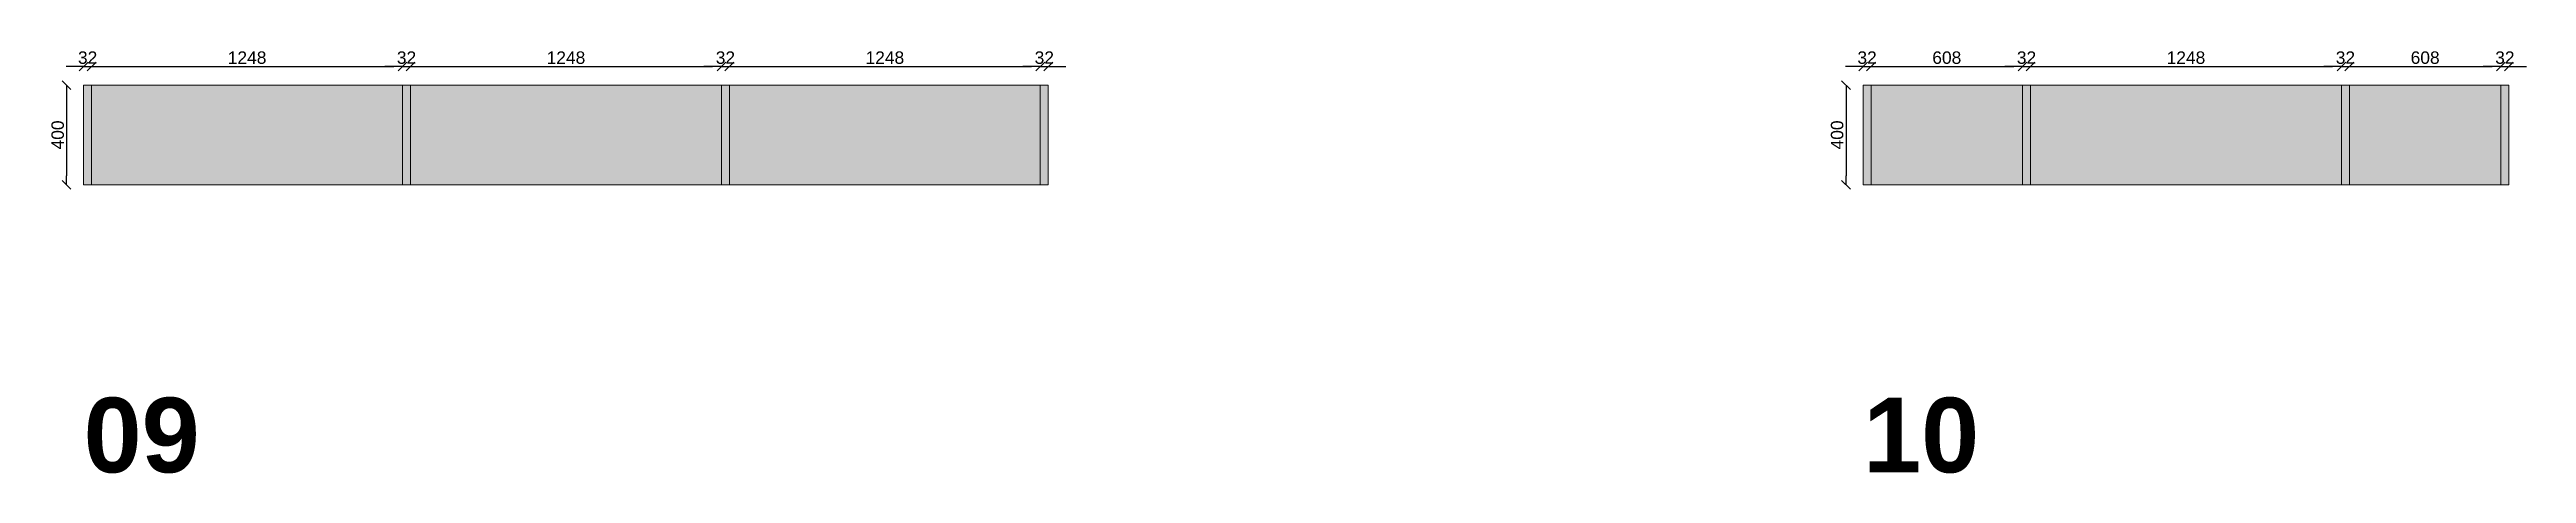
# Model space of a CAD drawing. Header units: inches. Extents: x -2150 to 187520, y -61540 to -22885.
# Drawn here: x 16042 to 25984, y -41271 to -39569 of the extents above; entities that cross this region are included whole.
import ezdxf

# ---------------------------------------------------------------- set-up
doc = ezdxf.new("R2010")
doc.units = ezdxf.units.IN
doc.header["$MEASUREMENT"] = 0
doc.layers.add('Linee arredi', color=3, linetype='Continuous', lineweight=20)
doc.layers.add('Retino arredi', color=7, linetype='Continuous', lineweight=0)
doc.layers.add('Quote', color=5, linetype='Continuous')
doc.styles.add('Arial', font='Arial.ttf')
doc.styles.add('Arial (bold)', font='Arial Bold.ttf')
doc.dimstyles.new('M&C_quote arredo', dxfattribs={"dimtxt": 50, "dimasz": 35.34668, "dimexe": 0, "dimexo": 0, "dimgap": 10, "dimtad": 1, "dimdec": 0, "dimtxsty": 'Arial', "dimblk": 'VW_SLASH', "dimcen": 0, "dimse1": 1, "dimse2": 1, "dimazin": 0, "dimtfac": 1, "dimtdec": 0, "dimtix": 1, "dimtmove": 0, "dimatfit": 0, "dimldrblk": 'VW_SLASH', "dimfxl": 0, "dimfxlon": 1, "dimfrac": 2, "dimtolj": 1, "dimarcsym": 0})

msp = doc.modelspace()

# ---------------------------------------------------------------- texts
at = {"layer": 'Linee arredi', "transparency": 33554687, "char_height": 300, "attachment_point": 7, "line_spacing_factor": 1.006858, "style": 'Arial (bold)'}
for s, insert in [('09', (16179.3, -41270.6)), ('10', (23321.7, -41270.6))]:
    msp.add_mtext_dynamic_manual_height_columns(s, width=1350.149, gutter_width=12.5, heights=[0], dxfattribs=dict(at, insert=insert))

# ---------------------------------------------------------------- blocks, each defined once
blk = doc.blocks.new('VW_SLASH')
at = {"color": 0, "linetype": 'ByBlock', "lineweight": -2, "transparency": 16777216}
blk.add_line((0, 0), (-1, 0), dxfattribs=at)
at = {"color": 0, "linetype": 'Continuous', "lineweight": -2, "transparency": 16777216, "flags": 128}
blk.add_lwpolyline([(0.5, 0.5), (-0.5, -0.5)], dxfattribs=at)
blk = doc.blocks.new('*D34')
at = {"layer": 'Defpoints', "color": 0, "transparency": 16777216}
for p in [(16179.3, -39711.6), (16110.8, -40111.6), (16179.3, -40111.6)]:
    blk.add_point(p, dxfattribs=at)
at = {"layer": 'Quote', "color": 0, "lineweight": -2, "transparency": 16777216}
blk.add_line((16110.8, -39747), (16110.8, -40076.3), dxfattribs=at)
at = {"layer": 'Quote', "color": 0, "lineweight": -2, "transparency": 16777216, "xscale": 35.3466796875, "yscale": 35.3466796875, "zscale": 35.3466796875}
for p, rotation in [((16110.8, -39711.6), 90), ((16110.8, -40111.6), 270)]:
    blk.add_blockref('VW_SLASH', p, dxfattribs=dict(at, rotation=rotation))
at = {"layer": 'Quote', "color": 0, "transparency": 16777216, "insert": (16075.3, -39911.6), "char_height": 50, "attachment_point": 5, "rotation": 90, "style": 'Arial'}
blk.add_mtext('\\A1;400', dxfattribs=at)
blk = doc.blocks.new('*D35')
at = {"layer": 'Defpoints', "color": 0, "transparency": 16777216}
for p in [(16211.3, -39637.1), (16179.3, -39711.6), (16211.3, -39711.6)]:
    blk.add_point(p, dxfattribs=at)
at = {"layer": 'Quote', "color": 0, "lineweight": -2, "transparency": 16777216}
for p, q in [((16143.9, -39637.1), (16108.6, -39637.1)), ((16179.3, -39637.1), (16211.3, -39637.1)), ((16246.6, -39637.1), (16282, -39637.1))]:
    blk.add_line(p, q, dxfattribs=at)
at = {"layer": 'Quote', "color": 0, "lineweight": -2, "transparency": 16777216, "xscale": 35.3466796875, "yscale": 35.3466796875, "zscale": 35.3466796875}
blk.add_blockref('VW_SLASH', (16179.3, -39637.1), dxfattribs=at)
at = {"layer": 'Quote', "color": 0, "lineweight": -2, "transparency": 16777216, "xscale": 35.3466796875, "yscale": 35.3466796875, "zscale": 35.3466796875, "rotation": 180}
blk.add_blockref('VW_SLASH', (16211.3, -39637.1), dxfattribs=at)
at = {"layer": 'Quote', "color": 0, "transparency": 16777216, "insert": (16195.3, -39601.5), "char_height": 50, "attachment_point": 5, "style": 'Arial'}
blk.add_mtext('\\A1;32', dxfattribs=at)
blk = doc.blocks.new('*D36')
at = {"layer": 'Defpoints', "color": 0, "transparency": 16777216}
for p in [(17459.3, -39637.1), (16211.3, -39711.6), (17459.3, -39711.6)]:
    blk.add_point(p, dxfattribs=at)
at = {"layer": 'Quote', "color": 0, "lineweight": -2, "transparency": 16777216}
blk.add_line((16246.6, -39637.1), (17423.9, -39637.1), dxfattribs=at)
at = {"layer": 'Quote', "color": 0, "lineweight": -2, "transparency": 16777216, "xscale": 35.3466796875, "yscale": 35.3466796875, "zscale": 35.3466796875, "rotation": 180}
blk.add_blockref('VW_SLASH', (16211.3, -39637.1), dxfattribs=at)
at = {"layer": 'Quote', "color": 0, "lineweight": -2, "transparency": 16777216, "xscale": 35.3466796875, "yscale": 35.3466796875, "zscale": 35.3466796875}
blk.add_blockref('VW_SLASH', (17459.3, -39637.1), dxfattribs=at)
at = {"layer": 'Quote', "color": 0, "transparency": 16777216, "insert": (16835.3, -39601.6), "char_height": 50, "attachment_point": 5, "style": 'Arial'}
blk.add_mtext('\\A1;1248', dxfattribs=at)
blk = doc.blocks.new('*D39')
at = {"layer": 'Defpoints', "color": 0, "transparency": 16777216}
for p in [(17491.3, -39637.1), (17459.3, -39711.6), (17491.3, -39711.6)]:
    blk.add_point(p, dxfattribs=at)
at = {"layer": 'Quote', "color": 0, "lineweight": -2, "transparency": 16777216}
for p, q in [((17423.9, -39637.1), (17388.6, -39637.1)), ((17459.3, -39637.1), (17491.3, -39637.1)), ((17526.6, -39637.1), (17562, -39637.1))]:
    blk.add_line(p, q, dxfattribs=at)
at = {"layer": 'Quote', "color": 0, "lineweight": -2, "transparency": 16777216, "xscale": 35.3466796875, "yscale": 35.3466796875, "zscale": 35.3466796875}
blk.add_blockref('VW_SLASH', (17459.3, -39637.1), dxfattribs=at)
at = {"layer": 'Quote', "color": 0, "lineweight": -2, "transparency": 16777216, "xscale": 35.3466796875, "yscale": 35.3466796875, "zscale": 35.3466796875, "rotation": 180}
blk.add_blockref('VW_SLASH', (17491.3, -39637.1), dxfattribs=at)
at = {"layer": 'Quote', "color": 0, "transparency": 16777216, "insert": (17475.3, -39601.5), "char_height": 50, "attachment_point": 5, "style": 'Arial'}
blk.add_mtext('\\A1;32', dxfattribs=at)
blk = doc.blocks.new('*D40')
at = {"layer": 'Defpoints', "color": 0, "transparency": 16777216}
for p in [(18739.3, -39637.1), (17491.3, -39711.6), (18739.3, -39711.6)]:
    blk.add_point(p, dxfattribs=at)
at = {"layer": 'Quote', "color": 0, "lineweight": -2, "transparency": 16777216}
blk.add_line((17526.6, -39637.1), (18703.9, -39637.1), dxfattribs=at)
at = {"layer": 'Quote', "color": 0, "lineweight": -2, "transparency": 16777216, "xscale": 35.3466796875, "yscale": 35.3466796875, "zscale": 35.3466796875, "rotation": 180}
blk.add_blockref('VW_SLASH', (17491.3, -39637.1), dxfattribs=at)
at = {"layer": 'Quote', "color": 0, "lineweight": -2, "transparency": 16777216, "xscale": 35.3466796875, "yscale": 35.3466796875, "zscale": 35.3466796875}
blk.add_blockref('VW_SLASH', (18739.3, -39637.1), dxfattribs=at)
at = {"layer": 'Quote', "color": 0, "transparency": 16777216, "insert": (18115.3, -39601.6), "char_height": 50, "attachment_point": 5, "style": 'Arial'}
blk.add_mtext('\\A1;1248', dxfattribs=at)
blk = doc.blocks.new('*D41')
at = {"layer": 'Defpoints', "color": 0, "transparency": 16777216}
for p in [(18771.3, -39637.1), (18739.3, -39711.6), (18771.3, -39711.6)]:
    blk.add_point(p, dxfattribs=at)
at = {"layer": 'Quote', "color": 0, "lineweight": -2, "transparency": 16777216}
for p, q in [((18703.9, -39637.1), (18668.6, -39637.1)), ((18739.3, -39637.1), (18771.3, -39637.1)), ((18806.6, -39637.1), (18842, -39637.1))]:
    blk.add_line(p, q, dxfattribs=at)
at = {"layer": 'Quote', "color": 0, "lineweight": -2, "transparency": 16777216, "xscale": 35.3466796875, "yscale": 35.3466796875, "zscale": 35.3466796875}
blk.add_blockref('VW_SLASH', (18739.3, -39637.1), dxfattribs=at)
at = {"layer": 'Quote', "color": 0, "lineweight": -2, "transparency": 16777216, "xscale": 35.3466796875, "yscale": 35.3466796875, "zscale": 35.3466796875, "rotation": 180}
blk.add_blockref('VW_SLASH', (18771.3, -39637.1), dxfattribs=at)
at = {"layer": 'Quote', "color": 0, "transparency": 16777216, "insert": (18755.3, -39601.5), "char_height": 50, "attachment_point": 5, "style": 'Arial'}
blk.add_mtext('\\A1;32', dxfattribs=at)
blk = doc.blocks.new('*D42')
at = {"layer": 'Defpoints', "color": 0, "transparency": 16777216}
for p in [(20019.3, -39637.1), (18771.3, -39711.6), (20019.3, -39711.6)]:
    blk.add_point(p, dxfattribs=at)
at = {"layer": 'Quote', "color": 0, "lineweight": -2, "transparency": 16777216}
blk.add_line((18806.6, -39637.1), (19983.9, -39637.1), dxfattribs=at)
at = {"layer": 'Quote', "color": 0, "lineweight": -2, "transparency": 16777216, "xscale": 35.3466796875, "yscale": 35.3466796875, "zscale": 35.3466796875, "rotation": 180}
blk.add_blockref('VW_SLASH', (18771.3, -39637.1), dxfattribs=at)
at = {"layer": 'Quote', "color": 0, "lineweight": -2, "transparency": 16777216, "xscale": 35.3466796875, "yscale": 35.3466796875, "zscale": 35.3466796875}
blk.add_blockref('VW_SLASH', (20019.3, -39637.1), dxfattribs=at)
at = {"layer": 'Quote', "color": 0, "transparency": 16777216, "insert": (19395.3, -39601.6), "char_height": 50, "attachment_point": 5, "style": 'Arial'}
blk.add_mtext('\\A1;1248', dxfattribs=at)
blk = doc.blocks.new('*D43')
at = {"layer": 'Defpoints', "color": 0, "transparency": 16777216}
for p in [(20051.3, -39637.1), (20019.3, -39711.6), (20051.3, -39711.6)]:
    blk.add_point(p, dxfattribs=at)
at = {"layer": 'Quote', "color": 0, "lineweight": -2, "transparency": 16777216}
for p, q in [((19983.9, -39637.1), (19948.6, -39637.1)), ((20019.3, -39637.1), (20051.3, -39637.1)), ((20086.6, -39637.1), (20122, -39637.1))]:
    blk.add_line(p, q, dxfattribs=at)
at = {"layer": 'Quote', "color": 0, "lineweight": -2, "transparency": 16777216, "xscale": 35.3466796875, "yscale": 35.3466796875, "zscale": 35.3466796875}
blk.add_blockref('VW_SLASH', (20019.3, -39637.1), dxfattribs=at)
at = {"layer": 'Quote', "color": 0, "lineweight": -2, "transparency": 16777216, "xscale": 35.3466796875, "yscale": 35.3466796875, "zscale": 35.3466796875, "rotation": 180}
blk.add_blockref('VW_SLASH', (20051.3, -39637.1), dxfattribs=at)
at = {"layer": 'Quote', "color": 0, "transparency": 16777216, "insert": (20035.3, -39601.5), "char_height": 50, "attachment_point": 5, "style": 'Arial'}
blk.add_mtext('\\A1;32', dxfattribs=at)
blk = doc.blocks.new('*D44')
at = {"layer": 'Defpoints', "color": 0, "transparency": 16777216}
for p in [(23321.7, -39711.6), (23253.2, -40111.6), (23321.7, -40111.6)]:
    blk.add_point(p, dxfattribs=at)
at = {"layer": 'Quote', "color": 0, "lineweight": -2, "transparency": 16777216}
blk.add_line((23253.2, -39747), (23253.2, -40076.3), dxfattribs=at)
at = {"layer": 'Quote', "color": 0, "lineweight": -2, "transparency": 16777216, "xscale": 35.3466796875, "yscale": 35.3466796875, "zscale": 35.3466796875}
for p, rotation in [((23253.2, -39711.6), 90), ((23253.2, -40111.6), 270)]:
    blk.add_blockref('VW_SLASH', p, dxfattribs=dict(at, rotation=rotation))
at = {"layer": 'Quote', "color": 0, "transparency": 16777216, "insert": (23217.7, -39911.6), "char_height": 50, "attachment_point": 5, "rotation": 90, "style": 'Arial'}
blk.add_mtext('\\A1;400', dxfattribs=at)
blk = doc.blocks.new('*D45')
at = {"layer": 'Defpoints', "color": 0, "transparency": 16777216}
for p in [(23353.7, -39637.1), (23321.7, -39711.6), (23353.7, -39711.6)]:
    blk.add_point(p, dxfattribs=at)
at = {"layer": 'Quote', "color": 0, "lineweight": -2, "transparency": 16777216}
for p, q in [((23286.4, -39637.1), (23251, -39637.1)), ((23321.7, -39637.1), (23353.7, -39637.1)), ((23389.1, -39637.1), (23424.4, -39637.1))]:
    blk.add_line(p, q, dxfattribs=at)
at = {"layer": 'Quote', "color": 0, "lineweight": -2, "transparency": 16777216, "xscale": 35.3466796875, "yscale": 35.3466796875, "zscale": 35.3466796875}
blk.add_blockref('VW_SLASH', (23321.7, -39637.1), dxfattribs=at)
at = {"layer": 'Quote', "color": 0, "lineweight": -2, "transparency": 16777216, "xscale": 35.3466796875, "yscale": 35.3466796875, "zscale": 35.3466796875, "rotation": 180}
blk.add_blockref('VW_SLASH', (23353.7, -39637.1), dxfattribs=at)
at = {"layer": 'Quote', "color": 0, "transparency": 16777216, "insert": (23337.7, -39601.5), "char_height": 50, "attachment_point": 5, "style": 'Arial'}
blk.add_mtext('\\A1;32', dxfattribs=at)
blk = doc.blocks.new('*D46')
at = {"layer": 'Defpoints', "color": 0, "transparency": 16777216}
for p in [(23961.7, -39637.1), (23353.7, -39711.6), (23961.7, -39711.6)]:
    blk.add_point(p, dxfattribs=at)
at = {"layer": 'Quote', "color": 0, "lineweight": -2, "transparency": 16777216}
blk.add_line((23389.1, -39637.1), (23926.4, -39637.1), dxfattribs=at)
at = {"layer": 'Quote', "color": 0, "lineweight": -2, "transparency": 16777216, "xscale": 35.3466796875, "yscale": 35.3466796875, "zscale": 35.3466796875, "rotation": 180}
blk.add_blockref('VW_SLASH', (23353.7, -39637.1), dxfattribs=at)
at = {"layer": 'Quote', "color": 0, "lineweight": -2, "transparency": 16777216, "xscale": 35.3466796875, "yscale": 35.3466796875, "zscale": 35.3466796875}
blk.add_blockref('VW_SLASH', (23961.7, -39637.1), dxfattribs=at)
at = {"layer": 'Quote', "color": 0, "transparency": 16777216, "insert": (23657.7, -39601.6), "char_height": 50, "attachment_point": 5, "style": 'Arial'}
blk.add_mtext('\\A1;608', dxfattribs=at)
blk = doc.blocks.new('*D49')
at = {"layer": 'Defpoints', "color": 0, "transparency": 16777216}
for p in [(23993.7, -39637.1), (23961.7, -39711.6), (23993.7, -39711.6)]:
    blk.add_point(p, dxfattribs=at)
at = {"layer": 'Quote', "color": 0, "lineweight": -2, "transparency": 16777216}
for p, q in [((23926.4, -39637.1), (23891, -39637.1)), ((23961.7, -39637.1), (23993.7, -39637.1)), ((24029.1, -39637.1), (24064.4, -39637.1))]:
    blk.add_line(p, q, dxfattribs=at)
at = {"layer": 'Quote', "color": 0, "lineweight": -2, "transparency": 16777216, "xscale": 35.3466796875, "yscale": 35.3466796875, "zscale": 35.3466796875}
blk.add_blockref('VW_SLASH', (23961.7, -39637.1), dxfattribs=at)
at = {"layer": 'Quote', "color": 0, "lineweight": -2, "transparency": 16777216, "xscale": 35.3466796875, "yscale": 35.3466796875, "zscale": 35.3466796875, "rotation": 180}
blk.add_blockref('VW_SLASH', (23993.7, -39637.1), dxfattribs=at)
at = {"layer": 'Quote', "color": 0, "transparency": 16777216, "insert": (23977.7, -39601.5), "char_height": 50, "attachment_point": 5, "style": 'Arial'}
blk.add_mtext('\\A1;32', dxfattribs=at)
blk = doc.blocks.new('*D50')
at = {"layer": 'Defpoints', "color": 0, "transparency": 16777216}
for p in [(25241.7, -39637.1), (23993.7, -39711.6), (25241.7, -39711.6)]:
    blk.add_point(p, dxfattribs=at)
at = {"layer": 'Quote', "color": 0, "lineweight": -2, "transparency": 16777216}
blk.add_line((24029.1, -39637.1), (25206.4, -39637.1), dxfattribs=at)
at = {"layer": 'Quote', "color": 0, "lineweight": -2, "transparency": 16777216, "xscale": 35.3466796875, "yscale": 35.3466796875, "zscale": 35.3466796875, "rotation": 180}
blk.add_blockref('VW_SLASH', (23993.7, -39637.1), dxfattribs=at)
at = {"layer": 'Quote', "color": 0, "lineweight": -2, "transparency": 16777216, "xscale": 35.3466796875, "yscale": 35.3466796875, "zscale": 35.3466796875}
blk.add_blockref('VW_SLASH', (25241.7, -39637.1), dxfattribs=at)
at = {"layer": 'Quote', "color": 0, "transparency": 16777216, "insert": (24617.7, -39601.6), "char_height": 50, "attachment_point": 5, "style": 'Arial'}
blk.add_mtext('\\A1;1248', dxfattribs=at)
blk = doc.blocks.new('*D51')
at = {"layer": 'Defpoints', "color": 0, "transparency": 16777216}
for p in [(25273.7, -39637.1), (25241.7, -39711.6), (25273.7, -39711.6)]:
    blk.add_point(p, dxfattribs=at)
at = {"layer": 'Quote', "color": 0, "lineweight": -2, "transparency": 16777216}
for p, q in [((25206.4, -39637.1), (25171, -39637.1)), ((25241.7, -39637.1), (25273.7, -39637.1)), ((25309.1, -39637.1), (25344.4, -39637.1))]:
    blk.add_line(p, q, dxfattribs=at)
at = {"layer": 'Quote', "color": 0, "lineweight": -2, "transparency": 16777216, "xscale": 35.3466796875, "yscale": 35.3466796875, "zscale": 35.3466796875}
blk.add_blockref('VW_SLASH', (25241.7, -39637.1), dxfattribs=at)
at = {"layer": 'Quote', "color": 0, "lineweight": -2, "transparency": 16777216, "xscale": 35.3466796875, "yscale": 35.3466796875, "zscale": 35.3466796875, "rotation": 180}
blk.add_blockref('VW_SLASH', (25273.7, -39637.1), dxfattribs=at)
at = {"layer": 'Quote', "color": 0, "transparency": 16777216, "insert": (25257.7, -39601.5), "char_height": 50, "attachment_point": 5, "style": 'Arial'}
blk.add_mtext('\\A1;32', dxfattribs=at)
blk = doc.blocks.new('*D52')
at = {"layer": 'Defpoints', "color": 0, "transparency": 16777216}
for p in [(25881.7, -39637.1), (25273.7, -39711.6), (25881.7, -39711.6)]:
    blk.add_point(p, dxfattribs=at)
at = {"layer": 'Quote', "color": 0, "lineweight": -2, "transparency": 16777216}
blk.add_line((25309.1, -39637.1), (25846.4, -39637.1), dxfattribs=at)
at = {"layer": 'Quote', "color": 0, "lineweight": -2, "transparency": 16777216, "xscale": 35.3466796875, "yscale": 35.3466796875, "zscale": 35.3466796875, "rotation": 180}
blk.add_blockref('VW_SLASH', (25273.7, -39637.1), dxfattribs=at)
at = {"layer": 'Quote', "color": 0, "lineweight": -2, "transparency": 16777216, "xscale": 35.3466796875, "yscale": 35.3466796875, "zscale": 35.3466796875}
blk.add_blockref('VW_SLASH', (25881.7, -39637.1), dxfattribs=at)
at = {"layer": 'Quote', "color": 0, "transparency": 16777216, "insert": (25577.7, -39601.6), "char_height": 50, "attachment_point": 5, "style": 'Arial'}
blk.add_mtext('\\A1;608', dxfattribs=at)
blk = doc.blocks.new('*D53')
at = {"layer": 'Defpoints', "color": 0, "transparency": 16777216}
for p in [(25913.7, -39637.1), (25881.7, -39711.6), (25913.7, -39711.6)]:
    blk.add_point(p, dxfattribs=at)
at = {"layer": 'Quote', "color": 0, "lineweight": -2, "transparency": 16777216}
for p, q in [((25846.4, -39637.1), (25811, -39637.1)), ((25881.7, -39637.1), (25913.7, -39637.1)), ((25949.1, -39637.1), (25984.4, -39637.1))]:
    blk.add_line(p, q, dxfattribs=at)
at = {"layer": 'Quote', "color": 0, "lineweight": -2, "transparency": 16777216, "xscale": 35.3466796875, "yscale": 35.3466796875, "zscale": 35.3466796875}
blk.add_blockref('VW_SLASH', (25881.7, -39637.1), dxfattribs=at)
at = {"layer": 'Quote', "color": 0, "lineweight": -2, "transparency": 16777216, "xscale": 35.3466796875, "yscale": 35.3466796875, "zscale": 35.3466796875, "rotation": 180}
blk.add_blockref('VW_SLASH', (25913.7, -39637.1), dxfattribs=at)
at = {"layer": 'Quote', "color": 0, "transparency": 16777216, "insert": (25897.7, -39601.5), "char_height": 50, "attachment_point": 5, "style": 'Arial'}
blk.add_mtext('\\A1;32', dxfattribs=at)

# ---------------------------------------------------------------- dimensions: what is measured, and where the dimension line sits
at = {"layer": 'Quote', "color": 7}
for base, p1, p2, picture, middle in [((16211.3, -39637.1), (16179.3, -39711.6), (16211.3, -39711.6), '*D35', (16195.3, -39601.5)), ((17459.3, -39637.1), (16211.3, -39711.6), (17459.3, -39711.6), '*D36', (16835.3, -39601.6)), ((17491.3, -39637.1), (17459.3, -39711.6), (17491.3, -39711.6), '*D39', (17475.3, -39601.5)), ((18739.3, -39637.1), (17491.3, -39711.6), (18739.3, -39711.6), '*D40', (18115.3, -39601.6)), ((18771.3, -39637.1), (18739.3, -39711.6), (18771.3, -39711.6), '*D41', (18755.3, -39601.5)), ((20019.3, -39637.1), (18771.3, -39711.6), (20019.3, -39711.6), '*D42', (19395.3, -39601.6)), ((20051.3, -39637.1), (20019.3, -39711.6), (20051.3, -39711.6), '*D43', (20035.3, -39601.5)), ((23353.7, -39637.1), (23321.7, -39711.6), (23353.7, -39711.6), '*D45', (23337.7, -39601.5)), ((23961.7, -39637.1), (23353.7, -39711.6), (23961.7, -39711.6), '*D46', (23657.7, -39601.6)), ((23993.7, -39637.1), (23961.7, -39711.6), (23993.7, -39711.6), '*D49', (23977.7, -39601.5)), ((25241.7, -39637.1), (23993.7, -39711.6), (25241.7, -39711.6), '*D50', (24617.7, -39601.6)), ((25273.7, -39637.1), (25241.7, -39711.6), (25273.7, -39711.6), '*D51', (25257.7, -39601.5)), ((25881.7, -39637.1), (25273.7, -39711.6), (25881.7, -39711.6), '*D52', (25577.7, -39601.6)), ((25913.7, -39637.1), (25881.7, -39711.6), (25913.7, -39711.6), '*D53', (25897.7, -39601.5))]:
    dim = msp.add_linear_dim(base=base, p1=p1, p2=p2, dimstyle='M&C_quote arredo', override={"dimpost": '<>', "dimtmove": 1}, dxfattribs=at)
    dim.commit()
    dim.dimension.update_dxf_attribs({"geometry": picture, "text_midpoint": middle})
for base, p1, p2, picture, middle in [((16110.8, -40111.6), (16179.3, -39711.6), (16179.3, -40111.6), '*D34', (16075.3, -39911.6)), ((23253.2, -40111.6), (23321.7, -39711.6), (23321.7, -40111.6), '*D44', (23217.7, -39911.6))]:
    dim = msp.add_linear_dim(base=base, p1=p1, p2=p2, angle=90, dimstyle='M&C_quote arredo', override={"dimpost": '<>', "dimtmove": 1}, dxfattribs=at)
    dim.commit()
    dim.dimension.update_dxf_attribs({"geometry": picture, "text_midpoint": middle})

# ---------------------------------------------------------------- hatches: boundary and pattern name
at = {"layer": 'Retino arredi'}
h = msp.add_hatch(color=256, dxfattribs=at)
h.dxf.hatch_style = 1
h.paths.add_polyline_path([(16179.3, -39711.6), (20051.3, -39711.6), (20051.3, -40111.6), (16179.3, -40111.6)])
h = msp.add_hatch(color=256, dxfattribs=at)
h.dxf.hatch_style = 1
h.paths.add_polyline_path([(23321.7, -39711.6), (25913.7, -39711.6), (25913.7, -40111.6), (23321.7, -40111.6)])

# ---------------------------------------------------------------- linework, layer by layer
at = {"layer": 'Linee arredi'}
for p, q in [((16211.3, -39711.6), (16211.3, -40111.6)), ((17459.3, -39711.6), (17459.3, -40111.6)), ((17491.3, -39711.6), (17491.3, -40111.6)), ((18739.3, -39711.6), (18739.3, -40111.6)), ((18771.3, -39711.6), (18771.3, -40111.6)), ((20019.3, -39711.6), (20019.3, -40111.6)), ((23353.7, -39711.6), (23353.7, -40111.6)), ((23961.7, -40111.6), (23961.7, -39711.6)), ((23993.7, -39711.6), (23993.7, -40111.6)), ((25241.7, -40111.6), (25241.7, -39711.6)), ((25273.7, -39711.6), (25273.7, -40111.6)), ((25881.7, -40111.6), (25881.7, -39711.6))]:
    msp.add_line(p, q, dxfattribs=at)
for points in [[(16179.3, -39711.6), (20051.3, -39711.6), (20051.3, -40111.6), (16179.3, -40111.6)], [(23321.7, -39711.6), (25913.7, -39711.6), (25913.7, -40111.6), (23321.7, -40111.6)]]:
    msp.add_lwpolyline(points, close=True, dxfattribs=at)

msp.set_redraw_order([(e.dxf.handle, doc.entitydb.next_handle()) for e in msp.query("TEXT MTEXT ATTDEF DIMENSION ARC_DIMENSION")])  # texts and dimensions are drawn at this point

doc.saveas('drawing.dxf')
